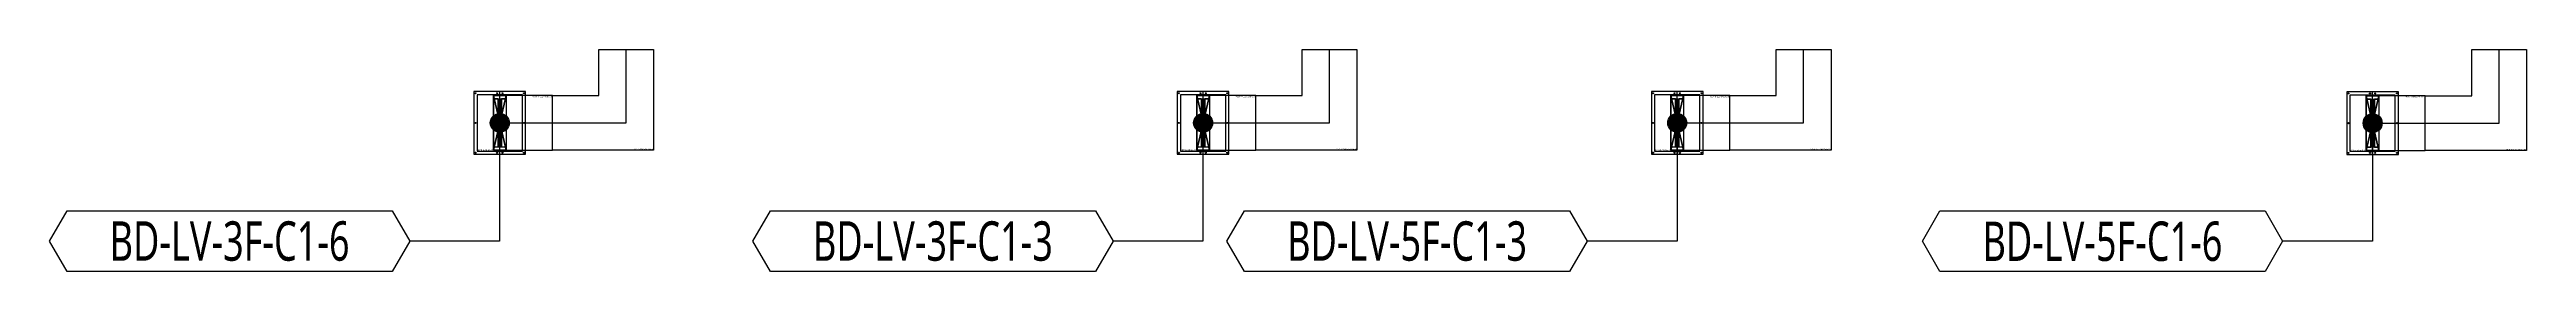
# Model space of a CAD drawing. Header units: millimetres. Extents: x 84228 to 374549, y -351975 to 847575.
# Drawn here: x 295772 to 319280, y 389393 to 391508 of the extents above; entities that cross this region are included whole.
import ezdxf
from ezdxf.enums import TextEntityAlignment as Align

# ---------------------------------------------------------------- set-up
doc = ezdxf.new("R2010")
doc.units = ezdxf.units.MM
doc.header["$LTSCALE"] = 150
doc.layers.add('-----27 Bus Duct_LV_380-220V_IT BACK UP', color=2, linetype='Continuous')
doc.layers.add('-----99 Cable Schedule', color=2, linetype='Continuous')
doc.styles.add('DH', font='malgun.ttf')
doc.styles.add('ELEC', font='Dotum.ttf')

# ---------------------------------------------------------------- blocks, each defined once
blk = doc.blocks.new('*U23')
at = {"color": 1}
for p, q in [((60, 260), (-60, -260)), ((-60, 260), (60, -260))]:
    blk.add_line(p, q, dxfattribs=at)
at = {"color": 0}
blk.add_line((0, -298.5), (0, 298.5), dxfattribs=at)
for points in [[(-245, -298.5), (245, -298.5), (245, 298.5), (-245, 298.5)], [(-215, -267.5), (215, -267.5), (215, 267.5), (-215, 267.5)]]:
    blk.add_lwpolyline(points, close=True, dxfattribs=at)
at = {"color": 1}
blk.add_lwpolyline([(60, -260), (-60, -260), (-60, 260), (60, 260)], close=True, dxfattribs=at)
for points in [[(-60, 14, -0.41421356), (-58, 16), (-17.2, 16, 0.41421356), (-16.2, 17), (-16.2, 227, 0.41421356), (-17.2, 228), (-58, 228, -0.41421356), (-60, 230), (-60, 260, -0.41421356), (-59, 259), (-59, 230, 0.41421356), (-58, 229), (58, 229, 0.41421356), (59, 230), (59, 259, -0.41421356), (60, 260), (60, 230, -0.41421356), (58, 228), (17.2, 228, 0.41421356), (16.2, 227), (16.2, 17, 0.41421356), (17.2, 16), (58, 16, -0.41421356), (60, 14), (60, 2, -0.41421356), (59, 3), (59, 14, 0.41421356), (58, 15), (-58, 15, 0.41421356), (-59, 14), (-59, 3, -0.41421356), (-60, 2), (-60, 2), (-60, 2), (-60, 2)], [(-60, -230, -0.41421356), (-58, -228), (-17.2, -228, 0.41421356), (-16.2, -227), (-16.2, -17, 0.41421356), (-17.2, -16), (-58, -16, -0.41421356), (-60, -14), (-60, 0, -0.41421356), (-59, -1), (-59, -14, 0.41421356), (-58, -15), (58, -15, 0.41421356), (59, -14), (59, -1, -0.41421356), (60, 0), (60, -14, -0.41421356), (58, -16), (17.2, -16, 0.41421356), (16.2, -17), (16.2, -227, 0.41421356), (17.2, -228), (58, -228, -0.41421356), (60, -230), (60, -260, -0.41421356), (59, -259), (59, -230, 0.41421356), (58, -229), (-58, -229, 0.41421356), (-59, -230), (-59, -259, -0.41421356), (-60, -260), (-60, -260), (-60, -260), (-60, -260)], [(-15.2, 17), (-15.2, 227, -0.41421356), (-14.2, 228), (14.2, 228, -0.41421356), (15.2, 227), (15.2, 17, -0.41421356), (14.2, 16), (-14.2, 16, -0.41421356)], [(-14.2, 18), (-14.2, 226, -0.41421356), (-13.2, 227), (-8.85, 227, -0.41421356), (-7.85, 226), (-7.85, 18, -0.41421356), (-8.85, 17), (-13.2, 17, -0.41421356)], [(-6.85, 18), (-6.85, 226, -0.41421356), (-5.85, 227), (-1.5, 227, -0.41421356), (-0.5, 226), (-0.5, 18, -0.41421356), (-1.5, 17), (-5.85, 17, -0.41421356)], [(0.5, 18), (0.5, 226, -0.41421356), (1.5, 227), (5.85, 227, -0.41421356), (6.85, 226), (6.85, 18, -0.41421356), (5.85, 17), (1.5, 17, -0.41421356)], [(7.85, 18), (7.85, 226, -0.41421356), (8.85, 227), (13.2, 227, -0.41421356), (14.2, 226), (14.2, 18, -0.41421356), (13.2, 17), (8.85, 17, -0.41421356)], [(-15.2, -227), (-15.2, -17, -0.41421356), (-14.2, -16), (14.2, -16, -0.41421356), (15.2, -17), (15.2, -227, -0.41421356), (14.2, -228), (-14.2, -228, -0.41421356)], [(-14.2, -226), (-14.2, -18, -0.41421356), (-13.2, -17), (-8.85, -17, -0.41421356), (-7.85, -18), (-7.85, -226, -0.41421356), (-8.85, -227), (-13.2, -227, -0.41421356)], [(-6.85, -226), (-6.85, -18, -0.41421356), (-5.85, -17), (-1.5, -17, -0.41421356), (-0.5, -18), (-0.5, -226, -0.41421356), (-1.5, -227), (-5.85, -227, -0.41421356)], [(0.5, -226), (0.5, -18, -0.41421356), (1.5, -17), (5.85, -17, -0.41421356), (6.85, -18), (6.85, -226, -0.41421356), (5.85, -227), (1.5, -227, -0.41421356)], [(7.85, -226), (7.85, -18, -0.41421356), (8.85, -17), (13.2, -17, -0.41421356), (14.2, -18), (14.2, -226, -0.41421356), (13.2, -227), (8.85, -227, -0.41421356)]]:
    blk.add_lwpolyline(points, format="xyb", close=True, dxfattribs=at)
at = {"color": 0}
for centre in [(-230, 283), (-25, 283), (25, 283), (230, 283), (-230, 0), (230, 0), (-230, -283), (-25, -283), (25, -283), (230, -283)]:
    blk.add_circle(centre, 5, dxfattribs=at)
at = {"color": 0, "style": 'ELEC'}
blk.add_text('BD Flanged End-AL 4000A', height=10, dxfattribs=at).set_placement((-210, -257.5), align=Align.MIDDLE_LEFT)
blk = doc.blocks.new('*U22')
at = {"color": 1}
for p, q in [((340, 260), (220, -260)), ((220, 260), (340, -260))]:
    blk.add_line(p, q, dxfattribs=at)
at = {"color": 0}
blk.add_lwpolyline([(-220, -260), (220, -260), (220, 260), (-220, 260)], close=True, dxfattribs=at)
blk.add_lwpolyline([(220, -260), (340, -260), (340, 260), (220, 260)], dxfattribs=at)
at = {"color": 1}
for points in [[(220, 14, -0.41421356), (222, 16), (262.8, 16, 0.41421356), (263.8, 17), (263.8, 227, 0.41421356), (262.8, 228), (222, 228, -0.41421356), (220, 230), (220, 260, -0.41421356), (221, 259), (221, 230, 0.41421356), (222, 229), (338, 229, 0.41421356), (339, 230), (339, 259, -0.41421356), (340, 260), (340, 230, -0.41421356), (338, 228), (297.2, 228, 0.41421356), (296.2, 227), (296.2, 17, 0.41421356), (297.2, 16), (338, 16, -0.41421356), (340, 14), (340, 2, -0.41421356), (339, 3), (339, 14, 0.41421356), (338, 15), (222, 15, 0.41421356), (221, 14), (221, 3, -0.41421356), (220, 2), (220, 2), (220, 2), (220, 2)], [(220, -230, -0.41421356), (222, -228), (262.8, -228, 0.41421356), (263.8, -227), (263.8, -17, 0.41421356), (262.8, -16), (222, -16, -0.41421356), (220, -14), (220, 0, -0.41421356), (221, -1), (221, -14, 0.41421356), (222, -15), (338, -15, 0.41421356), (339, -14), (339, -1, -0.41421356), (340, 0), (340, -14, -0.41421356), (338, -16), (297.2, -16, 0.41421356), (296.2, -17), (296.2, -227, 0.41421356), (297.2, -228), (338, -228, -0.41421356), (340, -230), (340, -260, -0.41421356), (339, -259), (339, -230, 0.41421356), (338, -229), (222, -229, 0.41421356), (221, -230), (221, -259, -0.41421356), (220, -260), (220, -260), (220, -260), (220, -260)], [(264.8, 17), (264.8, 227, -0.41421356), (265.8, 228), (294.2, 228, -0.41421356), (295.2, 227), (295.2, 17, -0.41421356), (294.2, 16), (265.8, 16, -0.41421356)], [(265.8, 18), (265.8, 226, -0.41421356), (266.8, 227), (271.15, 227, -0.41421356), (272.15, 226), (272.15, 18, -0.41421356), (271.15, 17), (266.8, 17, -0.41421356)], [(273.15, 18), (273.15, 226, -0.41421356), (274.15, 227), (278.5, 227, -0.41421356), (279.5, 226), (279.5, 18, -0.41421356), (278.5, 17), (274.15, 17, -0.41421356)], [(280.5, 18), (280.5, 226, -0.41421356), (281.5, 227), (285.85, 227, -0.41421356), (286.85, 226), (286.85, 18, -0.41421356), (285.85, 17), (281.5, 17, -0.41421356)], [(287.85, 18), (287.85, 226, -0.41421356), (288.85, 227), (293.2, 227, -0.41421356), (294.2, 226), (294.2, 18, -0.41421356), (293.2, 17), (288.85, 17, -0.41421356)], [(264.8, -227), (264.8, -17, -0.41421356), (265.8, -16), (294.2, -16, -0.41421356), (295.2, -17), (295.2, -227, -0.41421356), (294.2, -228), (265.8, -228, -0.41421356)], [(265.8, -226), (265.8, -18, -0.41421356), (266.8, -17), (271.15, -17, -0.41421356), (272.15, -18), (272.15, -226, -0.41421356), (271.15, -227), (266.8, -227, -0.41421356)], [(273.15, -226), (273.15, -18, -0.41421356), (274.15, -17), (278.5, -17, -0.41421356), (279.5, -18), (279.5, -226, -0.41421356), (278.5, -227), (274.15, -227, -0.41421356)], [(280.5, -226), (280.5, -18, -0.41421356), (281.5, -17), (285.85, -17, -0.41421356), (286.85, -18), (286.85, -226, -0.41421356), (285.85, -227), (281.5, -227, -0.41421356)], [(287.85, -226), (287.85, -18, -0.41421356), (288.85, -17), (293.2, -17, -0.41421356), (294.2, -18), (294.2, -226, -0.41421356), (293.2, -227), (288.85, -227, -0.41421356)]]:
    blk.add_lwpolyline(points, format="xyb", close=True, dxfattribs=at)
blk.add_lwpolyline([(220, 0), (-220, 0)], dxfattribs=at)
at = {"color": 0, "style": 'ELEC'}
blk.add_text('BD ELBOW(VERT)-AL 4000A', height=10, dxfattribs=at).set_placement((-215, -250), align=Align.MIDDLE_LEFT)
blk = doc.blocks.new('*U24')
at = {"color": 0}
blk.add_lwpolyline([(-260, -260), (700, -260), (700, 260), (260, 260), (260, 700), (-260, 700)], close=True, dxfattribs=at)
at = {"color": 1}
blk.add_lwpolyline([(700, 0), (0, 0), (0, 700)], dxfattribs=at)
at = {"color": 0, "style": 'ELEC'}
blk.add_text('BD ELBOW(HORIZ)-AL 4000A', height=10, dxfattribs=at).set_placement((-255, -250), align=Align.MIDDLE_LEFT)
blk = doc.blocks.new('A$C9a0ab699')
h = blk.add_hatch(color=0)
edge = h.paths.add_edge_path()
edge.add_arc((0, 0), 64, 720, 1080, ccw=False)
at = {"color": 0}
blk.add_circle((0, 0), 64, dxfattribs=at)

msp = doc.modelspace()

# ---------------------------------------------------------------- linework, layer by layer
at = {"layer": '-----99 Cable Schedule', "color": 1, "elevation": 0}
for points in [[(300044, 390811), (300044, 389684), (299191, 389684)], [(306719, 390811), (306719, 389684), (305866, 389684)], [(311219, 390811), (311220, 389684), (310366, 389684)], [(317819, 390810), (317820, 389682), (316966, 389682)]]:
    msp.add_lwpolyline(points, dxfattribs=at)
for points in [[(299024, 389972), (299191, 389684), (299024, 389395), (295939, 389395), (295772, 389684), (295939, 389972)], [(305699, 389972), (305866, 389684), (305699, 389395), (302614, 389395), (302447, 389684), (302614, 389972)], [(310199, 389972), (310366, 389684), (310199, 389395), (307114, 389395), (306947, 389684), (307114, 389972)], [(316799, 389971), (316966, 389682), (316799, 389393), (313714, 389393), (313547, 389682), (313714, 389971)]]:
    msp.add_lwpolyline(points, close=True, dxfattribs=at)

# ---------------------------------------------------------------- block references
at = {"layer": '-----27 Bus Duct_LV_380-220V_IT BACK UP', "xscale": -1}
for p in [(301245, 390808), (307920, 390808), (312420, 390808), (319020, 390806)]:
    msp.add_blockref('*U24', p, dxfattribs=at)
at = {"layer": '-----27 Bus Duct_LV_380-220V_IT BACK UP'}
for p in [(300045, 390808), (306720, 390808), (311220, 390808), (317820, 390806)]:
    msp.add_blockref('*U23', p, dxfattribs=at)
at = {"layer": '-----27 Bus Duct_LV_380-220V_IT BACK UP', "rotation": 180}
for p in [(300325, 390808), (307000, 390808), (311500, 390808), (318100, 390806)]:
    msp.add_blockref('*U22', p, dxfattribs=at)
at = {"layer": '-----99 Cable Schedule', "color": 1, "xscale": 1.40625, "yscale": 1.40625, "zscale": 1.40625, "rotation": 270}
for p in [(300045, 390808), (306720, 390808), (311220, 390808), (317820, 390806)]:
    msp.add_blockref('A$C9a0ab699', p, dxfattribs=at)

# ---------------------------------------------------------------- texts
at = {"layer": '-----99 Cable Schedule', "color": 2, "style": 'DH', "width": 0.7}
for s, p in [('BD-LV-3F-C1-6', (297481, 389684, 0)), ('BD-LV-3F-C1-3', (304156, 389684, 0)), ('BD-LV-5F-C1-3', (308656, 389684, 0)), ('BD-LV-5F-C1-6', (315256, 389682, 0))]:
    msp.add_text(s, height=375, dxfattribs=at).set_placement(p, align=Align.MIDDLE)

doc.saveas('drawing.dxf')
